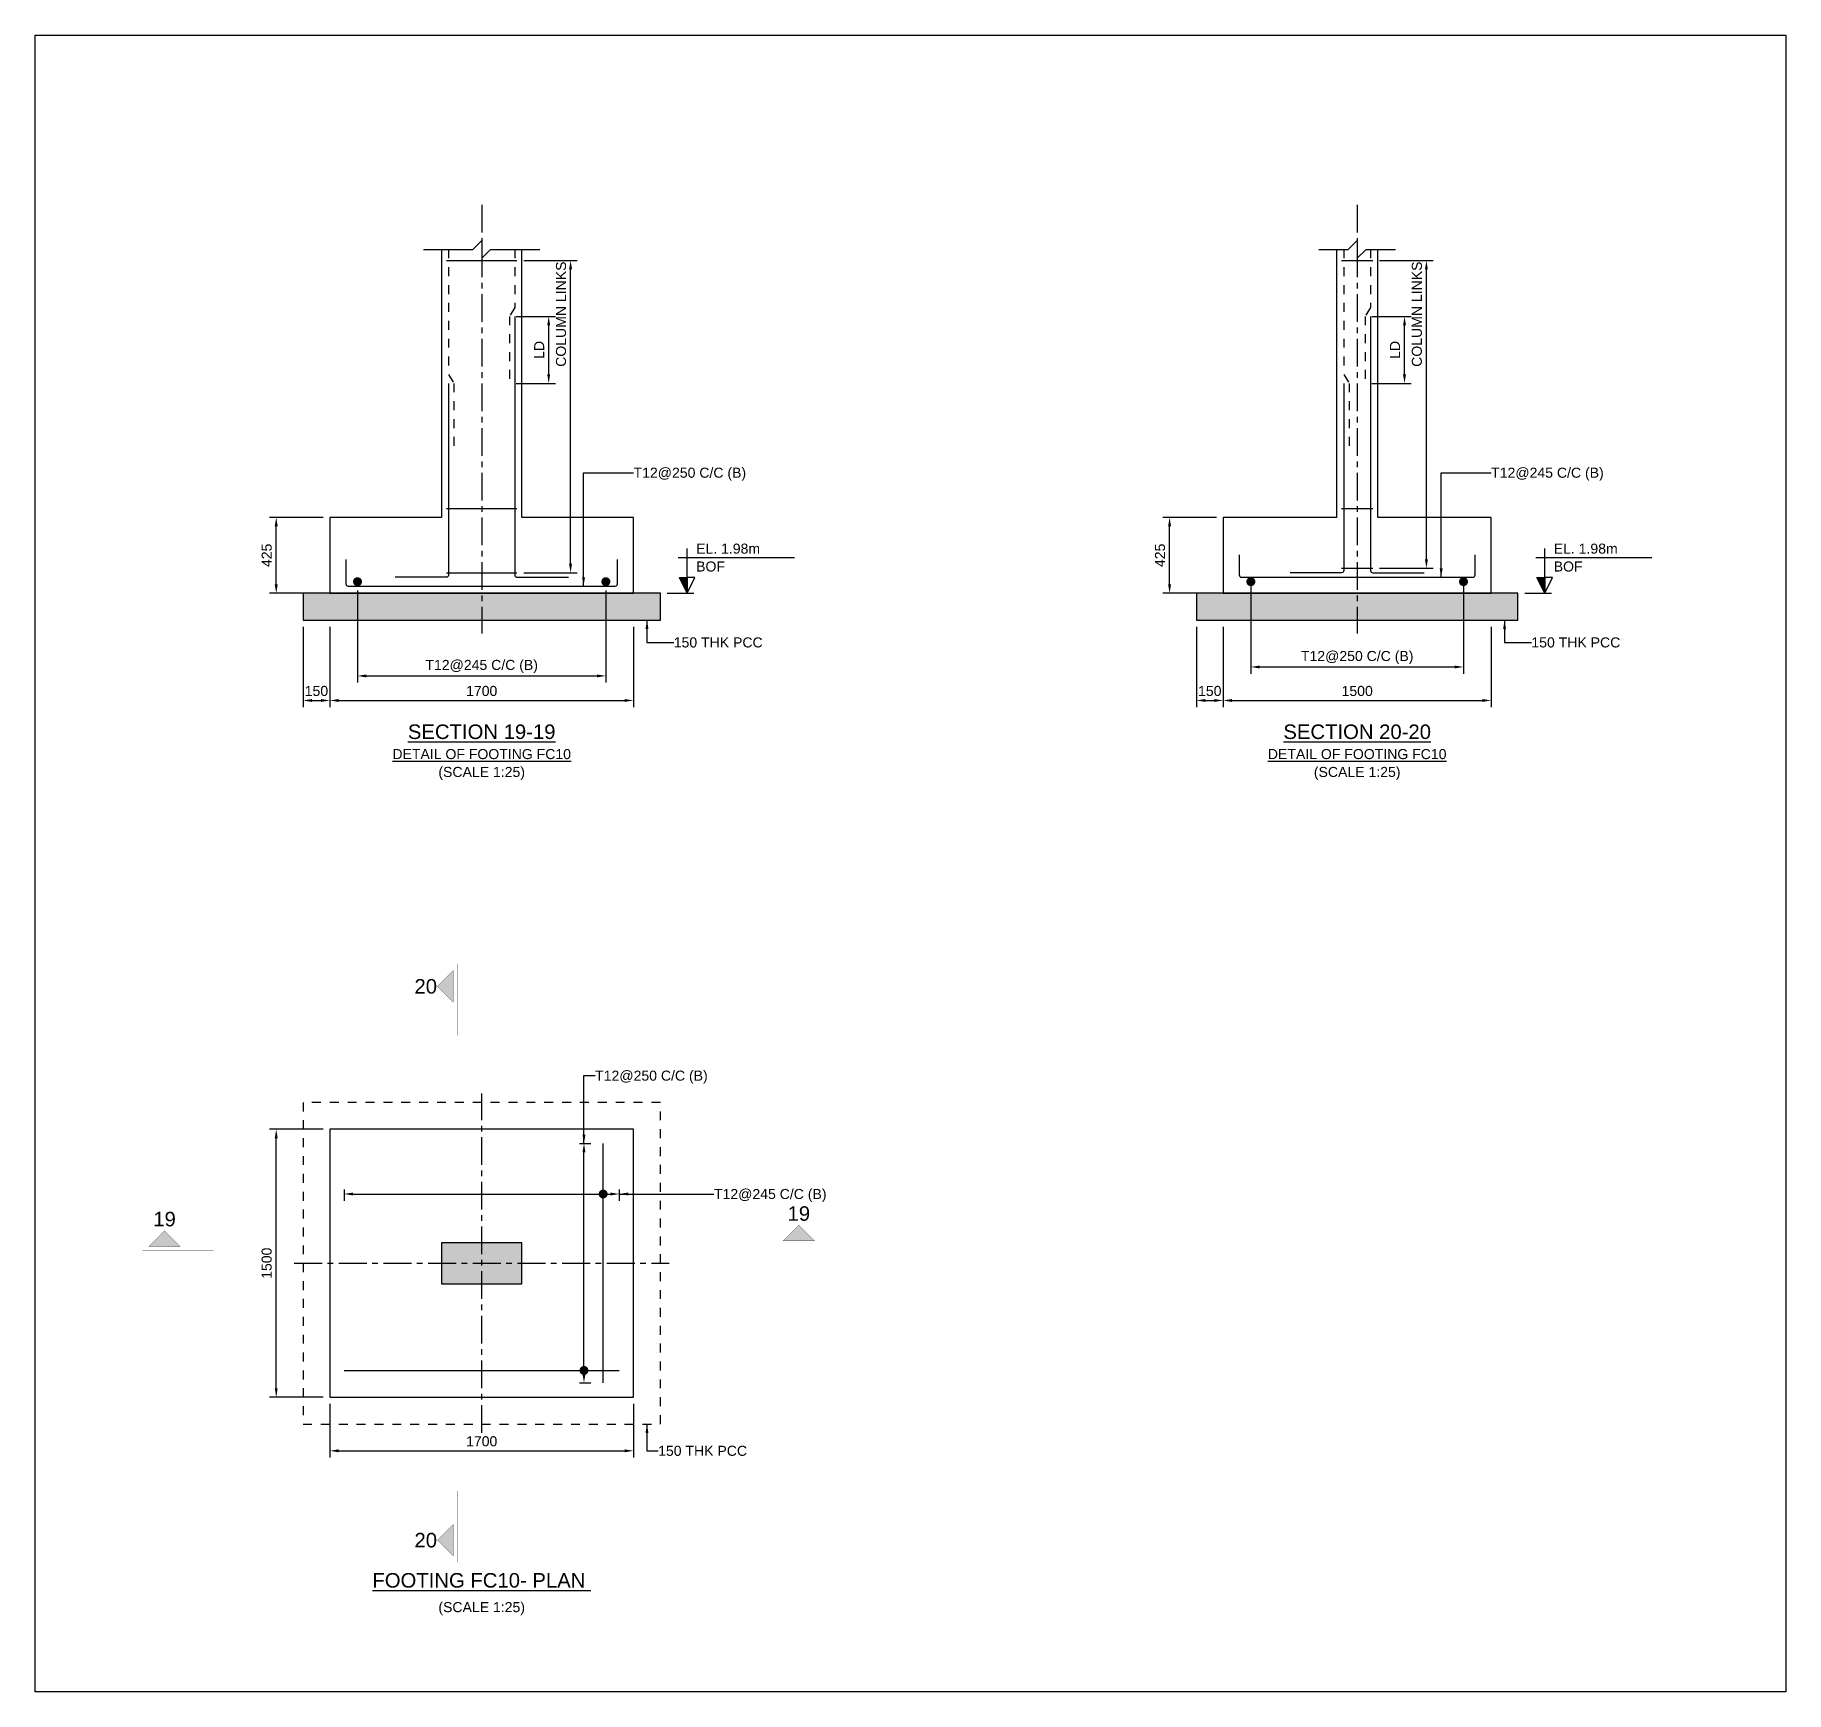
# Model space of a CAD drawing. Header units: inches. Extents: x -5500 to 172521, y -181100 to 5500.
# Drawn here: x 27721 to 66921, y -180200 to -143100 of the extents above; entities that cross this region are included whole.
import ezdxf
from ezdxf.enums import TextEntityAlignment as Align

# ---------------------------------------------------------------- set-up
doc = ezdxf.new("R2010")
doc.units = ezdxf.units.IN
doc.header["$LTSCALE"] = 1000
doc.header["$MEASUREMENT"] = 0
doc.linetypes.add('Cline', pattern=[1, 0.625, -0.125, 0.125, -0.125])
doc.linetypes.add('Dashed', pattern=[0.6, 0.2, -0.2, 0.2])
for name, color, linetype in [('Center Line', 1, 'Continuous'), ('Column', 2, 'Continuous'), ('Concrete Line', 2, 'Continuous'), ('Dim', 31, 'Continuous'), ('Footing', 4, 'Continuous'), ('Labels', 4, 'Continuous'), ('PCC', 5, 'Continuous'), ('Reinforcement', 4, 'Continuous'), ('Section Mark', 5, 'Continuous'), ('Solid', 25, 'Continuous'), ('Text', 31, 'Continuous')]:
    doc.layers.add(name, color=color, linetype=linetype)
doc.styles.add('SC-FTG1', font='SansSerif')
doc.styles.add('SC-FTG2', font='SansSerif')
doc.dimstyles.new('RccFooting', dxfattribs={"dimtxt": 225, "dimasz": 200, "dimexe": 150, "dimexo": 150, "dimgap": 100, "dimtad": 1, "dimtoh": 1, "dimdec": 4, "dimlfac": 0.25, "dimzin": 0, "dimdsep": 46, "dimtxsty": 'SC-FTG2', "dimcen": 0.09, "dimclrd": 8, "dimclre": 8, "dimclrt": 31, "dimadec": 0, "dimazin": 0, "dimtfac": 1, "dimtdec": 0, "dimtix": 1, "dimtofl": 0, "dimtmove": 0, "dimatfit": 3, "dimfxl": 1, "dimtolj": 1, "dimtzin": 0, "dimarcsym": 0})

msp = doc.modelspace()

# ---------------------------------------------------------------- texts
at = {"layer": 'Dim', "style": 'SC-FTG2'}
for s, p in [('T12@250 C/C (B)', (41121, -152900)), ('T12@245 C/C (B)', (60321, -152900)), ('150 THK PCC', (42021, -156700)), ('150 THK PCC', (61221, -156700)), ('150 THK PCC', (41671, -174800))]:
    msp.add_text(s, height=225, dxfattribs=at).set_placement(p, align=Align.MIDDLE_LEFT)
at = {"layer": 'Labels', "style": 'SC-FTG1'}
for s, p in [('%%USECTION 19-19', (37721, -158700)), ('%%USECTION 20-20', (57321, -158700)), ('%%uFOOTING FC10- PLAN ', (37721, -177700))]:
    msp.add_text(s, height=325, dxfattribs=at).set_placement(p, align=Align.MIDDLE_CENTER)
at = {"layer": 'Section Mark', "style": 'SC-FTG1'}
for s, p in [('20', (36468.5, -164400)), ('19', (44821, -169487.5)), ('19', (30621, -169611.5)), ('20', (36468.5, -176800))]:
    msp.add_text(s, height=325, dxfattribs=at).set_placement(p, align=Align.MIDDLE_CENTER)
at = {"layer": 'Text'}
for s, style, p in [('EL. 1.98m', 'SC-FTG2', (42521, -154600)), ('EL. 1.98m', 'SC-FTG2', (61721, -154600)), ('BOF', 'SC-FTG2', (42521, -155000)), ('BOF', 'SC-FTG2', (61721, -155000)), ('T12@250 C/C (B)', 'SC-FTG1', (40261, -166400)), ('T12@245 C/C (B)', 'SC-FTG1', (42921, -169050))]:
    msp.add_text(s, height=225, dxfattribs=dict(at, style=style)).set_placement(p, align=Align.MIDDLE_LEFT)
at = {"layer": 'Text', "style": 'SC-FTG1'}
for s, p in [('%%UDETAIL OF FOOTING FC10', (37721, -159200)), ('%%UDETAIL OF FOOTING FC10', (57321, -159200)), ('(SCALE 1:25)', (37721, -159600)), ('(SCALE 1:25)', (57321, -159600)), ('(SCALE 1:25)', (37721, -178300))]:
    msp.add_text(s, height=225, dxfattribs=at).set_placement(p, align=Align.MIDDLE_CENTER)

# ---------------------------------------------------------------- blocks, each defined once
blk = doc.blocks.new('*D175')
at = {"color": 8, "linetype": 'ByBlock', "lineweight": -2}
for p, q in [((34321, -173750), (34321, -174950)), ((41121, -173750), (41121, -174950)), ((34521, -174800), (40921, -174800))]:
    blk.add_line(p, q, dxfattribs=at)
at = {"color": 8}
for points in [[(34321, -174800), (34521, -174767), (34521, -174833)], [(41121, -174800), (40921, -174833), (40921, -174767)]]:
    blk.add_solid(points, dxfattribs=at)
at = {"layer": 'Defpoints', "color": 31}
for p in [(34321, -173600), (41121, -173600), (34321, -174800)]:
    blk.add_point(p, dxfattribs=at)
at = {"color": 31, "insert": (37721, -174588), "char_height": 225, "attachment_point": 5, "style": 'SC-FTG2'}
blk.add_mtext('\\A1;1700', dxfattribs=at)
blk = doc.blocks.new('*D176')
at = {"color": 8, "linetype": 'ByBlock', "lineweight": -2}
for p, q in [((34171, -167600), (32971, -167600)), ((33121, -173400), (33121, -167800)), ((34171, -173600), (32971, -173600))]:
    blk.add_line(p, q, dxfattribs=at)
at = {"color": 8}
for points in [[(33121, -167600), (33154, -167800), (33088, -167800)], [(33121, -173600), (33088, -173400), (33154, -173400)]]:
    blk.add_solid(points, dxfattribs=at)
at = {"layer": 'Defpoints', "color": 31}
for p in [(34321, -167600), (33121, -173600), (34321, -173600)]:
    blk.add_point(p, dxfattribs=at)
at = {"color": 31, "insert": (32908, -170600), "char_height": 225, "attachment_point": 5, "rotation": 90, "style": 'SC-FTG2'}
blk.add_mtext('\\A1;1500', dxfattribs=at)
blk = doc.blocks.new('*D177')
at = {"color": 8, "linetype": 'ByBlock', "lineweight": -2}
for p, q in [((39911, -167920), (40161, -167920)), ((40011, -173080), (40011, -168120)), ((39911, -173280), (40161, -173280))]:
    blk.add_line(p, q, dxfattribs=at)
at = {"color": 8}
for points in [[(40011, -167920), (40044, -168120), (39978, -168120)], [(40011, -173280), (39978, -173080), (40044, -173080)]]:
    blk.add_solid(points, dxfattribs=at)
at = {"layer": 'Defpoints', "color": 31}
for p in [(39761, -167920), (39761, -173280), (40011, -173280)]:
    blk.add_point(p, dxfattribs=at)
blk = doc.blocks.new('*D178')
at = {"color": 8, "linetype": 'ByBlock', "lineweight": -2}
for p, q in [((34641, -168950), (34641, -169200)), ((40801, -168950), (40801, -169200)), ((34841, -169050), (40601, -169050))]:
    blk.add_line(p, q, dxfattribs=at)
at = {"color": 8}
for points in [[(34641, -169050), (34841, -169017), (34841, -169083)], [(40801, -169050), (40601, -169083), (40601, -169017)]]:
    blk.add_solid(points, dxfattribs=at)
at = {"layer": 'Defpoints', "color": 31}
for p in [(34641, -168800), (40801, -168800), (34641, -169050)]:
    blk.add_point(p, dxfattribs=at)
blk = doc.blocks.new('*D179')
at = {"color": 8, "linetype": 'ByBlock', "lineweight": -2}
for p, q in [((33721, -156350), (33721, -158150)), ((34321, -156350), (34321, -158150)), ((33921, -158000), (34121, -158000))]:
    blk.add_line(p, q, dxfattribs=at)
at = {"color": 8}
for points in [[(33721, -158000), (33921, -157967), (33921, -158033)], [(34321, -158000), (34121, -158033), (34121, -157967)]]:
    blk.add_solid(points, dxfattribs=at)
at = {"layer": 'Defpoints', "color": 31}
for p in [(33721, -156200), (34321, -156200), (33721, -158000)]:
    blk.add_point(p, dxfattribs=at)
at = {"color": 31, "insert": (34021, -157788), "char_height": 225, "attachment_point": 5, "style": 'SC-FTG2'}
blk.add_mtext('\\A1;150', dxfattribs=at)
blk = doc.blocks.new('*D180')
at = {"color": 8, "linetype": 'ByBlock', "lineweight": -2}
for p, q in [((34321, -156350), (34321, -158150)), ((41121, -156350), (41121, -158150)), ((34521, -158000), (40921, -158000))]:
    blk.add_line(p, q, dxfattribs=at)
at = {"color": 8}
for points in [[(34321, -158000), (34521, -157967), (34521, -158033)], [(41121, -158000), (40921, -158033), (40921, -157967)]]:
    blk.add_solid(points, dxfattribs=at)
at = {"layer": 'Defpoints', "color": 31}
for p in [(34321, -156200), (41121, -156200), (34321, -158000)]:
    blk.add_point(p, dxfattribs=at)
at = {"color": 31, "insert": (37721, -157788), "char_height": 225, "attachment_point": 5, "style": 'SC-FTG2'}
blk.add_mtext('\\A1;1700', dxfattribs=at)
blk = doc.blocks.new('*D181')
at = {"color": 8, "linetype": 'ByBlock', "lineweight": -2}
for p, q in [((34171, -153900), (32971, -153900)), ((33121, -155400), (33121, -154100)), ((34171, -155600), (32971, -155600))]:
    blk.add_line(p, q, dxfattribs=at)
at = {"color": 8}
for points in [[(33121, -153900), (33154, -154100), (33088, -154100)], [(33121, -155600), (33088, -155400), (33154, -155400)]]:
    blk.add_solid(points, dxfattribs=at)
at = {"layer": 'Defpoints', "color": 31}
for p in [(34321, -153900), (33121, -155600), (34321, -155600)]:
    blk.add_point(p, dxfattribs=at)
at = {"color": 31, "insert": (32908, -154750), "char_height": 225, "attachment_point": 5, "rotation": 90, "style": 'SC-FTG2'}
blk.add_mtext('\\A1;425', dxfattribs=at)
blk = doc.blocks.new('*D182')
at = {"color": 8, "linetype": 'ByBlock', "lineweight": -2}
for p, q in [((34941, -155540), (34941, -157600)), ((40501, -155540), (40501, -157600)), ((35141, -157450), (40301, -157450))]:
    blk.add_line(p, q, dxfattribs=at)
at = {"color": 8}
for points in [[(34941, -157450), (35141, -157417), (35141, -157483)], [(40501, -157450), (40301, -157483), (40301, -157417)]]:
    blk.add_solid(points, dxfattribs=at)
at = {"layer": 'Defpoints', "color": 31}
for p in [(34941, -155390), (40501, -155390), (34941, -157450)]:
    blk.add_point(p, dxfattribs=at)
at = {"color": 31, "insert": (37721, -157238), "char_height": 225, "attachment_point": 5, "style": 'SC-FTG2'}
blk.add_mtext('\\A1;T12@245 C/C (B)', dxfattribs=at)
blk = doc.blocks.new('*D183')
at = {"color": 8, "linetype": 'ByBlock', "lineweight": -2}
for p, q in [((38491, -149400), (39371, -149400)), ((39221, -150700), (39221, -149600)), ((38491, -150900), (39371, -150900))]:
    blk.add_line(p, q, dxfattribs=at)
at = {"color": 8}
for points in [[(39221, -149400), (39254, -149600), (39188, -149600)], [(39221, -150900), (39188, -150700), (39254, -150700)]]:
    blk.add_solid(points, dxfattribs=at)
at = {"layer": 'Defpoints', "color": 31}
for p in [(38341, -149400), (38341, -150900), (39221, -150900)]:
    blk.add_point(p, dxfattribs=at)
at = {"color": 31, "insert": (39008, -150150), "char_height": 225, "attachment_point": 5, "rotation": 90, "style": 'SC-FTG2'}
blk.add_mtext('\\A1;LD', dxfattribs=at)
blk = doc.blocks.new('*D184')
at = {"color": 8, "linetype": 'ByBlock', "lineweight": -2}
for p, q in [((38661, -148150), (39861, -148150)), ((39711, -154940), (39711, -148350)), ((38661, -155140), (39861, -155140))]:
    blk.add_line(p, q, dxfattribs=at)
at = {"color": 8}
for points in [[(39711, -148150), (39744, -148350), (39678, -148350)], [(39711, -155140), (39678, -154940), (39744, -154940)]]:
    blk.add_solid(points, dxfattribs=at)
at = {"layer": 'Defpoints', "color": 31}
for p in [(38511, -148150), (38511, -155140), (39711, -155140)]:
    blk.add_point(p, dxfattribs=at)
at = {"color": 31, "insert": (39498, -149350), "char_height": 225, "attachment_point": 5, "rotation": 90, "style": 'SC-FTG2'}
blk.add_mtext('\\A1;COLUMN LINKS', dxfattribs=at)
blk = doc.blocks.new('*D185')
at = {"color": 8, "linetype": 'ByBlock', "lineweight": -2}
for p, q in [((53721, -156350), (53721, -158150)), ((54321, -156350), (54321, -158150)), ((53921, -158000), (54121, -158000))]:
    blk.add_line(p, q, dxfattribs=at)
at = {"color": 8}
for points in [[(53721, -158000), (53921, -157967), (53921, -158033)], [(54321, -158000), (54121, -158033), (54121, -157967)]]:
    blk.add_solid(points, dxfattribs=at)
at = {"layer": 'Defpoints', "color": 31}
for p in [(53721, -156200), (54321, -156200), (53721, -158000)]:
    blk.add_point(p, dxfattribs=at)
at = {"color": 31, "insert": (54021, -157788), "char_height": 225, "attachment_point": 5, "style": 'SC-FTG2'}
blk.add_mtext('\\A1;150', dxfattribs=at)
blk = doc.blocks.new('*D186')
at = {"color": 8, "linetype": 'ByBlock', "lineweight": -2}
for p, q in [((54321, -156350), (54321, -158150)), ((60321, -156350), (60321, -158150)), ((54521, -158000), (60121, -158000))]:
    blk.add_line(p, q, dxfattribs=at)
at = {"color": 8}
for points in [[(54321, -158000), (54521, -157967), (54521, -158033)], [(60321, -158000), (60121, -158033), (60121, -157967)]]:
    blk.add_solid(points, dxfattribs=at)
at = {"layer": 'Defpoints', "color": 31}
for p in [(54321, -156200), (60321, -156200), (54321, -158000)]:
    blk.add_point(p, dxfattribs=at)
at = {"color": 31, "insert": (57321, -157788), "char_height": 225, "attachment_point": 5, "style": 'SC-FTG2'}
blk.add_mtext('\\A1;1500', dxfattribs=at)
blk = doc.blocks.new('*D187')
at = {"color": 8, "linetype": 'ByBlock', "lineweight": -2}
for p, q in [((54171, -153900), (52971, -153900)), ((53121, -155400), (53121, -154100)), ((54171, -155600), (52971, -155600))]:
    blk.add_line(p, q, dxfattribs=at)
at = {"color": 8}
for points in [[(53121, -153900), (53154, -154100), (53088, -154100)], [(53121, -155600), (53088, -155400), (53154, -155400)]]:
    blk.add_solid(points, dxfattribs=at)
at = {"layer": 'Defpoints', "color": 31}
for p in [(54321, -153900), (53121, -155600), (54321, -155600)]:
    blk.add_point(p, dxfattribs=at)
at = {"color": 31, "insert": (52908, -154750), "char_height": 225, "attachment_point": 5, "rotation": 90, "style": 'SC-FTG2'}
blk.add_mtext('\\A1;425', dxfattribs=at)
blk = doc.blocks.new('*D188')
at = {"color": 8, "linetype": 'ByBlock', "lineweight": -2}
for p, q in [((54941, -155340), (54941, -157400)), ((59701, -155340), (59701, -157400)), ((55141, -157250), (59501, -157250))]:
    blk.add_line(p, q, dxfattribs=at)
at = {"color": 8}
for points in [[(54941, -157250), (55141, -157217), (55141, -157283)], [(59701, -157250), (59501, -157283), (59501, -157217)]]:
    blk.add_solid(points, dxfattribs=at)
at = {"layer": 'Defpoints', "color": 31}
for p in [(54941, -155190), (59701, -155190), (54941, -157250)]:
    blk.add_point(p, dxfattribs=at)
at = {"color": 31, "insert": (57321, -157038), "char_height": 225, "attachment_point": 5, "style": 'SC-FTG2'}
blk.add_mtext('\\A1;T12@250 C/C (B)', dxfattribs=at)
blk = doc.blocks.new('*D189')
at = {"color": 8, "linetype": 'ByBlock', "lineweight": -2}
for p, q in [((57651, -149400), (58531, -149400)), ((58381, -150700), (58381, -149600)), ((57651, -150900), (58531, -150900))]:
    blk.add_line(p, q, dxfattribs=at)
at = {"color": 8}
for points in [[(58381, -149400), (58414, -149600), (58348, -149600)], [(58381, -150900), (58348, -150700), (58414, -150700)]]:
    blk.add_solid(points, dxfattribs=at)
at = {"layer": 'Defpoints', "color": 31}
for p in [(57501, -149400), (57501, -150900), (58381, -150900)]:
    blk.add_point(p, dxfattribs=at)
at = {"color": 31, "insert": (58168, -150150), "char_height": 225, "attachment_point": 5, "rotation": 90, "style": 'SC-FTG2'}
blk.add_mtext('\\A1;LD', dxfattribs=at)
blk = doc.blocks.new('*D190')
at = {"color": 8, "linetype": 'ByBlock', "lineweight": -2}
for p, q in [((57821, -148150), (59021, -148150)), ((58871, -154840), (58871, -148350)), ((57821, -155040), (59021, -155040))]:
    blk.add_line(p, q, dxfattribs=at)
at = {"color": 8}
for points in [[(58871, -148150), (58904, -148350), (58838, -148350)], [(58871, -155040), (58838, -154840), (58904, -154840)]]:
    blk.add_solid(points, dxfattribs=at)
at = {"layer": 'Defpoints', "color": 31}
for p in [(57671, -148150), (57671, -155040), (58871, -155040)]:
    blk.add_point(p, dxfattribs=at)
at = {"color": 31, "insert": (58658, -149350), "char_height": 225, "attachment_point": 5, "rotation": 90, "style": 'SC-FTG2'}
blk.add_mtext('\\A1;COLUMN LINKS', dxfattribs=at)

# ---------------------------------------------------------------- dimensions: what is measured, and where the dimension line sits
at = {"layer": 'Dim'}
for base, p1, p2, angle, text, picture, middle in [((39711, -148150), (38511, -155140), (38511, -148150), 90, 'COLUMN LINKS', '*D184', (39711, -149350)), ((58871, -148150), (57671, -155040), (57671, -148150), 90, 'COLUMN LINKS', '*D190', (58871, -149350)), ((39221, -149400), (38341, -150900), (38341, -149400), 90, 'LD', '*D183', (39221, -150150)), ((58381, -149400), (57501, -150900), (57501, -149400), 90, 'LD', '*D189', (58381, -150150)), ((40011, -167920), (39761, -173280), (39761, -167920), 90, ' ', '*D177', (40011, -171700)), ((40801, -169050), (34641, -168800), (40801, -168800), 0, ' ', '*D178', (39141, -169050))]:
    dim = msp.add_linear_dim(base=base, p1=p1, p2=p2, angle=angle, text=text, dimstyle='RccFooting', override={"dimjust": 0}, dxfattribs=at)
    dim.commit()
    dim.dimension.update_dxf_attribs({"geometry": picture, "text_midpoint": middle, "dimtype": 129})
for p1, p2, distance, text, picture, middle in [((34321, -155600), (34321, -153900), 1200, '425', '*D181', (33121, -154750)), ((54321, -155600), (54321, -153900), 1200, '425', '*D187', (53121, -154750)), ((54941, -155190), (59701, -155190), -2060, 'T12@250 C/C (B)', '*D188', (57321, -157250)), ((34941, -155390), (40501, -155390), -2060, 'T12@245 C/C (B)', '*D182', (37721, -157450)), ((33721, -156200), (34321, -156200), -1800, '150', '*D179', (34021, -158000)), ((34321, -156200), (41121, -156200), -1800, '1700', '*D180', (37721, -158000)), ((53721, -156200), (54321, -156200), -1800, '150', '*D185', (54021, -158000)), ((54321, -156200), (60321, -156200), -1800, '1500', '*D186', (57321, -158000)), ((34321, -173600), (34321, -167600), 1200, '1500', '*D176', (33121, -170600)), ((34321, -173600), (41121, -173600), -1200, '1700', '*D175', (37721, -174800))]:
    dim = msp.add_aligned_dim(p1=p1, p2=p2, distance=distance, text=text, dimstyle='RccFooting', dxfattribs=at)
    dim.commit()
    dim.dimension.update_dxf_attribs({"geometry": picture, "text_midpoint": middle})

# ---------------------------------------------------------------- hatches: boundary and pattern name
at = {"layer": 'Solid'}
for points in [[(33721, -156200), (41721, -156200), (41721, -155600), (33721, -155600)], [(42321, -155600), (42146, -155250), (42321, -155250)], [(53721, -156200), (60921, -156200), (60921, -155600), (53721, -155600)], [(61521, -155600), (61346, -155250), (61521, -155250)], [(37081, -164050), (36731, -164400), (37081, -164750), (37081, -164050)], [(30271, -170224), (30621, -169874), (30971, -170224), (30271, -170224)], [(45171, -170100), (44821, -169750), (44471, -170100), (45171, -170100)], [(36821, -171060), (38621, -171060), (38621, -170140), (36821, -170140)], [(37081, -177150), (36731, -176800), (37081, -176450), (37081, -177150)]]:
    msp.add_hatch(color=256, dxfattribs=at).paths.add_polyline_path(points, flags=0)

# ---------------------------------------------------------------- linework, layer by layer
msp.add_lwpolyline([(27721, -180200), (27721, -143100), (66921, -143100), (66921, -180200), (27721, -180200)])
at = {"layer": 'Center Line', "linetype": 'Cline'}
for points in [[(37721, -146900), (37721, -156500)], [(57321, -146900), (57321, -156500)], [(37721, -174400), (37721, -166800)], [(33521, -170600), (41921, -170600)]]:
    msp.add_lwpolyline(points, dxfattribs=at)
at = {"layer": 'Column'}
msp.add_lwpolyline([(36821, -171060), (38621, -171060), (38621, -170140), (36821, -170140), (36821, -171060)], dxfattribs=at)
at = {"layer": 'Concrete Line'}
for points in [[(36421, -147900), (37521, -147900), (37721, -147700), (37721, -148100), (37921, -147900), (39021, -147900)], [(56461, -147900), (57121, -147900), (57321, -147700), (57321, -148100), (57521, -147900), (58181, -147900)], [(36821, -147900), (36821, -153900), (34321, -153900), (34321, -155600), (41121, -155600), (41121, -153900), (38621, -153900), (38621, -147900)], [(56861, -147900), (56861, -153900), (54321, -153900), (54321, -155600), (60321, -155600), (60321, -153900), (57781, -153900), (57781, -147900)]]:
    msp.add_lwpolyline(points, dxfattribs=at)
at = {"layer": 'Dim', "color": 8, "const_width": 100}
for points in [[(40391, -169050, 1), (40491, -169050, 1)], [(39961, -173000, 1), (40061, -173000, 1)]]:
    msp.add_lwpolyline(points, format="xyb", close=True, dxfattribs=at)
at = {"layer": 'Footing'}
msp.add_lwpolyline([(34321, -173600), (41121, -173600), (41121, -167600), (34321, -167600), (34321, -173600)], dxfattribs=at)
at = {"layer": 'PCC'}
for points in [[(33721, -156200), (41721, -156200), (41721, -155600), (33721, -155600), (33721, -156200)], [(53721, -156200), (60921, -156200), (60921, -155600), (53721, -155600), (53721, -156200)]]:
    msp.add_lwpolyline(points, dxfattribs=at)
at = {"layer": 'PCC', "linetype": 'Dashed'}
msp.add_lwpolyline([(33721, -174200), (41721, -174200), (41721, -167000), (33721, -167000), (33721, -174200)], dxfattribs=at)
at = {"layer": 'Reinforcement'}
for points in [[(36931, -148150), (38511, -148150)], [(56971, -148150), (57671, -148150)], [(36931, -153700), (38511, -153700)], [(56971, -153700), (57671, -153700)], [(36931, -155140), (38511, -155140)], [(56971, -155040), (57671, -155040)], [(40441, -173280), (40441, -167920)], [(34641, -173000), (40801, -173000)]]:
    msp.add_lwpolyline(points, dxfattribs=at)
at = {"layer": 'Reinforcement', "linetype": 'Dashed'}
for points in [[(36981, -147900), (36981, -150700), (37101, -150900), (37101, -152400)], [(38461, -147900), (38461, -149200), (38341, -149400), (38341, -150900)], [(57021, -147900), (57021, -150700), (57141, -150900), (57141, -152400)], [(57621, -147900), (57621, -149200), (57501, -149400), (57501, -150900)]]:
    msp.add_lwpolyline(points, dxfattribs=at)
at = {"layer": 'Reinforcement'}
for points in [[(38461, -149400), (38461, -155190, 0.4), (38511, -155240), (39661, -155240, 0.4), (39661, -155240), (39661, -155240)], [(57621, -149400), (57621, -155090, 0.4), (57671, -155140), (58821, -155140, 0.4), (58821, -155140), (58821, -155140)], [(36981, -150900), (36981, -155190, -0.4), (36931, -155240), (35781, -155240, 0.4), (35781, -155240), (35781, -155240)], [(57021, -150900), (57021, -155090, -0.4), (56971, -155140), (55821, -155140, 0.4), (55821, -155140), (55821, -155140)], [(34681, -154840), (34681, -155390, 0.4), (34731, -155440), (40711, -155440, 0.4), (40761, -155390), (40761, -154840)], [(54681, -154740), (54681, -155190, 0.4), (54731, -155240), (59911, -155240, 0.4), (59961, -155190), (59961, -154740)]]:
    msp.add_lwpolyline(points, format="xyb", dxfattribs=at)
at = {"layer": 'Reinforcement', "const_width": 100}
for points in [[(34891, -155340, 1), (34991, -155340, 1)], [(40451, -155340, 1), (40551, -155340, 1)], [(54891, -155340, 1), (54991, -155340, 1)], [(59651, -155340, 1), (59751, -155340, 1)]]:
    msp.add_lwpolyline(points, format="xyb", close=True, dxfattribs=at)
at = {"layer": 'Section Mark'}
for p, q in [((41871, -155600), (42471, -155600)), ((61071, -155600), (61671, -155600))]:
    msp.add_line(p, q, dxfattribs=at)
for points in [[(42121, -154800), (44721, -154800)], [(42321, -155600), (42321, -154600)], [(61321, -154800), (63921, -154800)], [(61521, -155600), (61521, -154600)], [(42321, -155600), (42146, -155250), (42321, -155250), (42321, -155600)], [(42321, -155600), (42496, -155250), (42321, -155250), (42321, -155600)], [(61521, -155600), (61346, -155250), (61521, -155250), (61521, -155600)], [(61521, -155600), (61696, -155250), (61521, -155250), (61521, -155600)]]:
    msp.add_lwpolyline(points, dxfattribs=at)
at = {"layer": 'Section Mark', "const_width": 5}
for points in [[(37081, -164050), (36731, -164400), (37081, -164750), (37081, -164050)], [(37181, -165500), (37181, -163900)], [(30271, -170224), (30621, -169874), (30971, -170224), (30271, -170224)], [(45171, -170100), (44821, -169750), (44471, -170100), (45171, -170100)], [(31721, -170324), (30121, -170324)], [(43721, -170200), (45321, -170200)], [(37181, -175700), (37181, -177300)], [(37081, -177150), (36731, -176800), (37081, -176450), (37081, -177150)]]:
    msp.add_lwpolyline(points, dxfattribs=at)

msp.set_redraw_order([(e.dxf.handle, doc.entitydb.next_handle()) for e in msp.query("TEXT MTEXT ATTDEF DIMENSION ARC_DIMENSION")])  # texts and dimensions are drawn at this point

# ---------------------------------------------------------------- leaders
at = {"layer": 'Dim', "color": 8}
for points in [[(40001, -155440), (40001, -152900), (41121, -152900)], [(59201, -155240), (59201, -152900), (60321, -152900)], [(41421, -156200), (41421, -156700), (42021, -156700)], [(60621, -156200), (60621, -156700), (61221, -156700)], [(40011, -167920), (40011, -166400), (40261, -166400)], [(40801, -169050), (42921, -169050), (42921, -169050)], [(41421, -174200), (41421, -174800), (41671, -174800)]]:
    msp.add_leader(points, dimstyle='RccFooting', dxfattribs=at)

doc.saveas('drawing.dxf')
